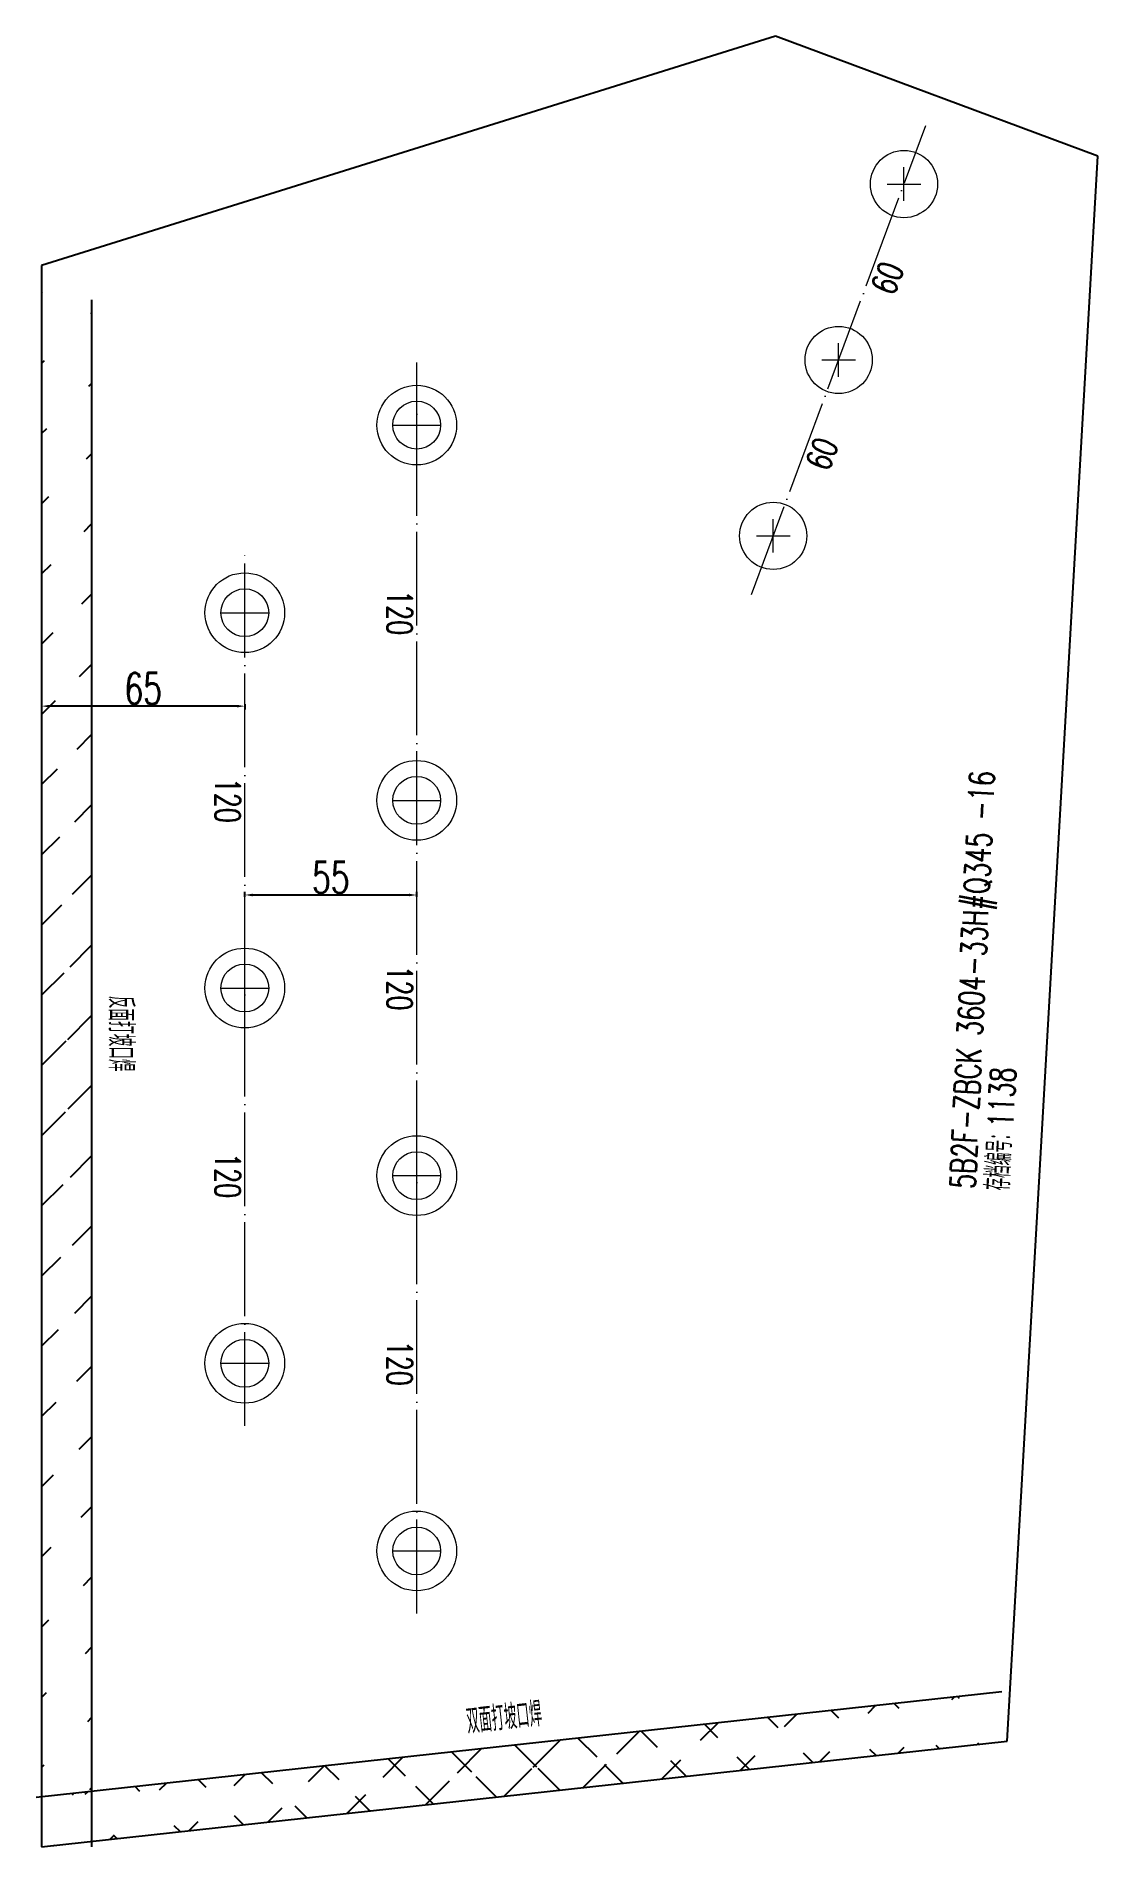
# Model space of a CAD drawing. Header units: millimetres. Extents: x -164 to 144402, y -33030 to 11430.
# Drawn here: x 22998 to 23338, y -29852 to -29273 of the extents above; entities that cross this region are included whole.
import ezdxf
from ezdxf.enums import TextEntityAlignment as Align

# ---------------------------------------------------------------- set-up
doc = ezdxf.new("R2010")
doc.units = ezdxf.units.MM
doc.header["$LTSCALE"] = 20
doc.header["$PDMODE"] = 1
doc.linetypes.add('DASHDOT2X', pattern=[1.75, 1.5, -0.125, 0, -0.125])
for name, color, linetype, lineweight in [('1', 7, 'Continuous', 25), ('11', 3, 'Continuous', 13), ('12', 7, 'Continuous', 13), ('5', 1, 'Continuous', 13), ('7', 2, 'DASHDOT2X', 13)]:
    doc.layers.add(name, color=color, linetype=linetype, lineweight=lineweight)
doc.styles.get("Standard").update_dxf_attribs({"font": 'simplex', "width": 0.7, "bigfont": 'gbhzfs.shx'})
doc.dimstyles.get("Standard").update_dxf_attribs({"dimtxt": 2.1, "dimasz": 1, "dimexe": 1.05, "dimexo": 0, "dimgap": 0.525, "dimtad": 1, "dimzin": 0, "dimdsep": 46, "dimtxsty": 'standard', "dimblk": 'OBLIQUE', "dimblk1": 'OBLIQUE', "dimblk2": 'OBLIQUE', "dimcen": 0.09, "dimadec": 0, "dimazin": 0, "dimtfac": 1, "dimtdec": 1, "dimtix": 1, "dimtmove": 0, "dimatfit": 3, "dimfxl": 0, "dimtolj": 1, "dimtzin": 0, "dimarcsym": 0})

msp = doc.modelspace()

# ---------------------------------------------------------------- texts
at = {"layer": '11', "width": 0.7}
for s, rotation, p in [('60', 69.60087, (23266.827, -29348.667)), ('60', 69.60087, (23245.913, -29404.905)), ('120', 270, (23118.5, -29457.085)), ('120', 270, (23063.5, -29517.085)), ('120', 270, (23118.5, -29577.085)), ('反面打坡口焊', 270, (23029.395, -29591.694)), ('120', 270, (23063.5, -29637.085)), ('120', 270, (23118.5, -29697.085))]:
    msp.add_text(s, height=8, rotation=rotation, dxfattribs=at).set_placement(p, align=Align.TOP_CENTER)
at = {"layer": '12', "width": 0.7}
for s, rotation, p in [('5B2F-ZBCK 3604-33H#Q345 -16 ', 87.287089, (23301.003, -29641.53)), ('存档编号：1138 ', 87.287089, (23312.19, -29642.06)), ('双面打坡口焊', 6.157675, (23136.621, -29817.993))]:
    msp.add_text(s, height=8, rotation=rotation, dxfattribs=at).set_placement(p, align=Align.BOTTOM_LEFT)

# ---------------------------------------------------------------- blocks, each defined once
blk = doc.blocks.new('M24')
for p, q in [((0, -0.6), (0, 0.6)), ((-0.6, 0), (0.6, 0))]:
    blk.add_line(p, q)
for radius in [1, 0.6]:
    blk.add_circle((0, 0), radius)
blk = doc.blocks.new('M20')
for p, q in [((-0.5, 0), (0.5, 0)), ((0, -0.5), (0, 0.5))]:
    blk.add_line(p, q)
blk.add_circle((0, 0), 1)
blk = doc.blocks.new('*D16')
at = {"layer": '1', "color": 0, "lineweight": -2}
for p, q in [((23000, -29486.34), (23000, -29488)), ((23062.5, -29486.95), (23002.5, -29486.95)), ((23065, -29486.34), (23065, -29488))]:
    blk.add_line(p, q, dxfattribs=at)
at = {"layer": '1', "color": 0}
for points in [[(23002.5, -29486.53), (23002.5, -29487.37), (23000, -29486.95)], [(23062.5, -29486.53), (23062.5, -29487.37), (23065, -29486.95)]]:
    blk.add_solid(points, dxfattribs=at)
at = {"layer": 'Defpoints', "color": 0}
for p in [(23000, -29485.72), (23065, -29485.72), (23000, -29486.95)]:
    blk.add_point(p, dxfattribs=at)
at = {"layer": '1', "color": 0, "insert": (23032.5, -29481.33), "char_height": 10, "attachment_point": 5}
blk.add_mtext('65', dxfattribs=at)
blk = doc.blocks.new('*D17')
at = {"layer": '1', "color": 0, "lineweight": -2}
for p, q in [((23065, -29547.95), (23065, -29546.29)), ((23067.5, -29547.34), (23117.5, -29547.34)), ((23120, -29547.95), (23120, -29546.29))]:
    blk.add_line(p, q, dxfattribs=at)
at = {"layer": '1', "color": 0}
for points in [[(23067.5, -29546.92), (23067.5, -29547.76), (23065, -29547.34)], [(23117.5, -29546.92), (23117.5, -29547.76), (23120, -29547.34)]]:
    blk.add_solid(points, dxfattribs=at)
at = {"layer": 'Defpoints', "color": 0}
for p in [(23065, -29548.57), (23120, -29547.34), (23120, -29548.57)]:
    blk.add_point(p, dxfattribs=at)
at = {"layer": '1', "color": 0, "insert": (23092.5, -29541.72), "char_height": 10, "attachment_point": 5}
blk.add_mtext('55', dxfattribs=at)

# ---------------------------------------------------------------- dimensions: what is measured, and where the dimension line sits
at = {"layer": '1'}
for p1, p2, distance, picture, middle in [((23065, -29485.72), (23000, -29485.72), 1.23, '*D16', (23032.5, -29481.325)), ((23065, -29548.572), (23120, -29548.572), 1.231, '*D17', (23092.5, -29541.716))]:
    dim = msp.add_aligned_dim(p1=p1, p2=p2, distance=distance, dimstyle='standard', override={"dimtxt": 10, "dimasz": 2.5, "dimexo": 0.625, "dimgap": 0.625, "dimzin": 8, "dimcen": 2.5, "dimtdec": 2, "dimtix": 0, "dimtolj": 0, "dimtzin": 8}, dxfattribs=at)
    dim.commit()
    dim.dimension.update_dxf_attribs({"geometry": picture, "text_midpoint": middle})

# ---------------------------------------------------------------- hatches: boundary and pattern name
at = {"layer": '1'}
h = msp.add_hatch(dxfattribs=at)
h.set_pattern_fill('ANSI31', color=256, scale=5, style=0)
edge = h.paths.add_edge_path()
edge.add_line((23016, -29357.085), (23016, -29851.687))
edge.add_line((23000, -29346.085), (23000, -29851.687))
h = msp.add_hatch(dxfattribs=at)
h.set_pattern_fill('ANSI37', color=256, scale=5, style=0)
edge = h.paths.add_edge_path()
edge.add_line((22998.261, -29835.782), (23307.185, -29802.004))
edge.add_line((23000, -29851.687), (23308.924, -29817.909))

# ---------------------------------------------------------------- linework, layer by layer
for p, q in [((23234.783, -29272.737), (23000, -29346.085)), ((23337.885, -29311.078), (23234.783, -29272.737)), ((23308.924, -29817.909), (23337.885, -29311.078)), ((23000, -29346.085), (23000, -29851.687)), ((23016, -29357.085), (23016, -29851.687)), ((22998.261, -29835.782), (23307.185, -29802.004)), ((23000, -29851.687), (23308.924, -29817.909))]:
    msp.add_line(p, q, dxfattribs=at)
at = {"layer": '7'}
for p, q in [((23227.079, -29451.246), (23282.849, -29301.28)), ((23120, -29777.085), (23120, -29377.085)), ((23065, -29717.085), (23065, -29437.085))]:
    msp.add_line(p, q, dxfattribs=at)

# ---------------------------------------------------------------- block references
at = {"layer": '5'}
for name, p, xscale, yscale, zscale in [('M20', (23275.877, -29320.026), 10.75, 10.75, 10.75), ('M20', (23254.964, -29376.263), 10.75, 10.75, 10.75), ('M24', (23120, -29397.085), 12.75, 12.75, 12.75), ('M20', (23234.051, -29432.5), 10.75, 10.75, 10.75), ('M24', (23065, -29457.085), 12.75, 12.75, 12.75), ('M24', (23120, -29517.085), 12.75, 12.75, 12.75), ('M24', (23065, -29577.085), 12.75, 12.75, 12.75), ('M24', (23120, -29637.085), 12.75, 12.75, 12.75), ('M24', (23065, -29697.085), 12.75, 12.75, 12.75), ('M24', (23120, -29757.085), 12.75, 12.75, 12.75)]:
    msp.add_blockref(name, p, dxfattribs=dict(at, xscale=xscale, yscale=yscale, zscale=zscale))

msp.set_redraw_order([(e.dxf.handle, doc.entitydb.next_handle()) for e in msp.query("TEXT MTEXT ATTDEF DIMENSION ARC_DIMENSION")])  # texts and dimensions are drawn at this point

doc.saveas('drawing.dxf')
